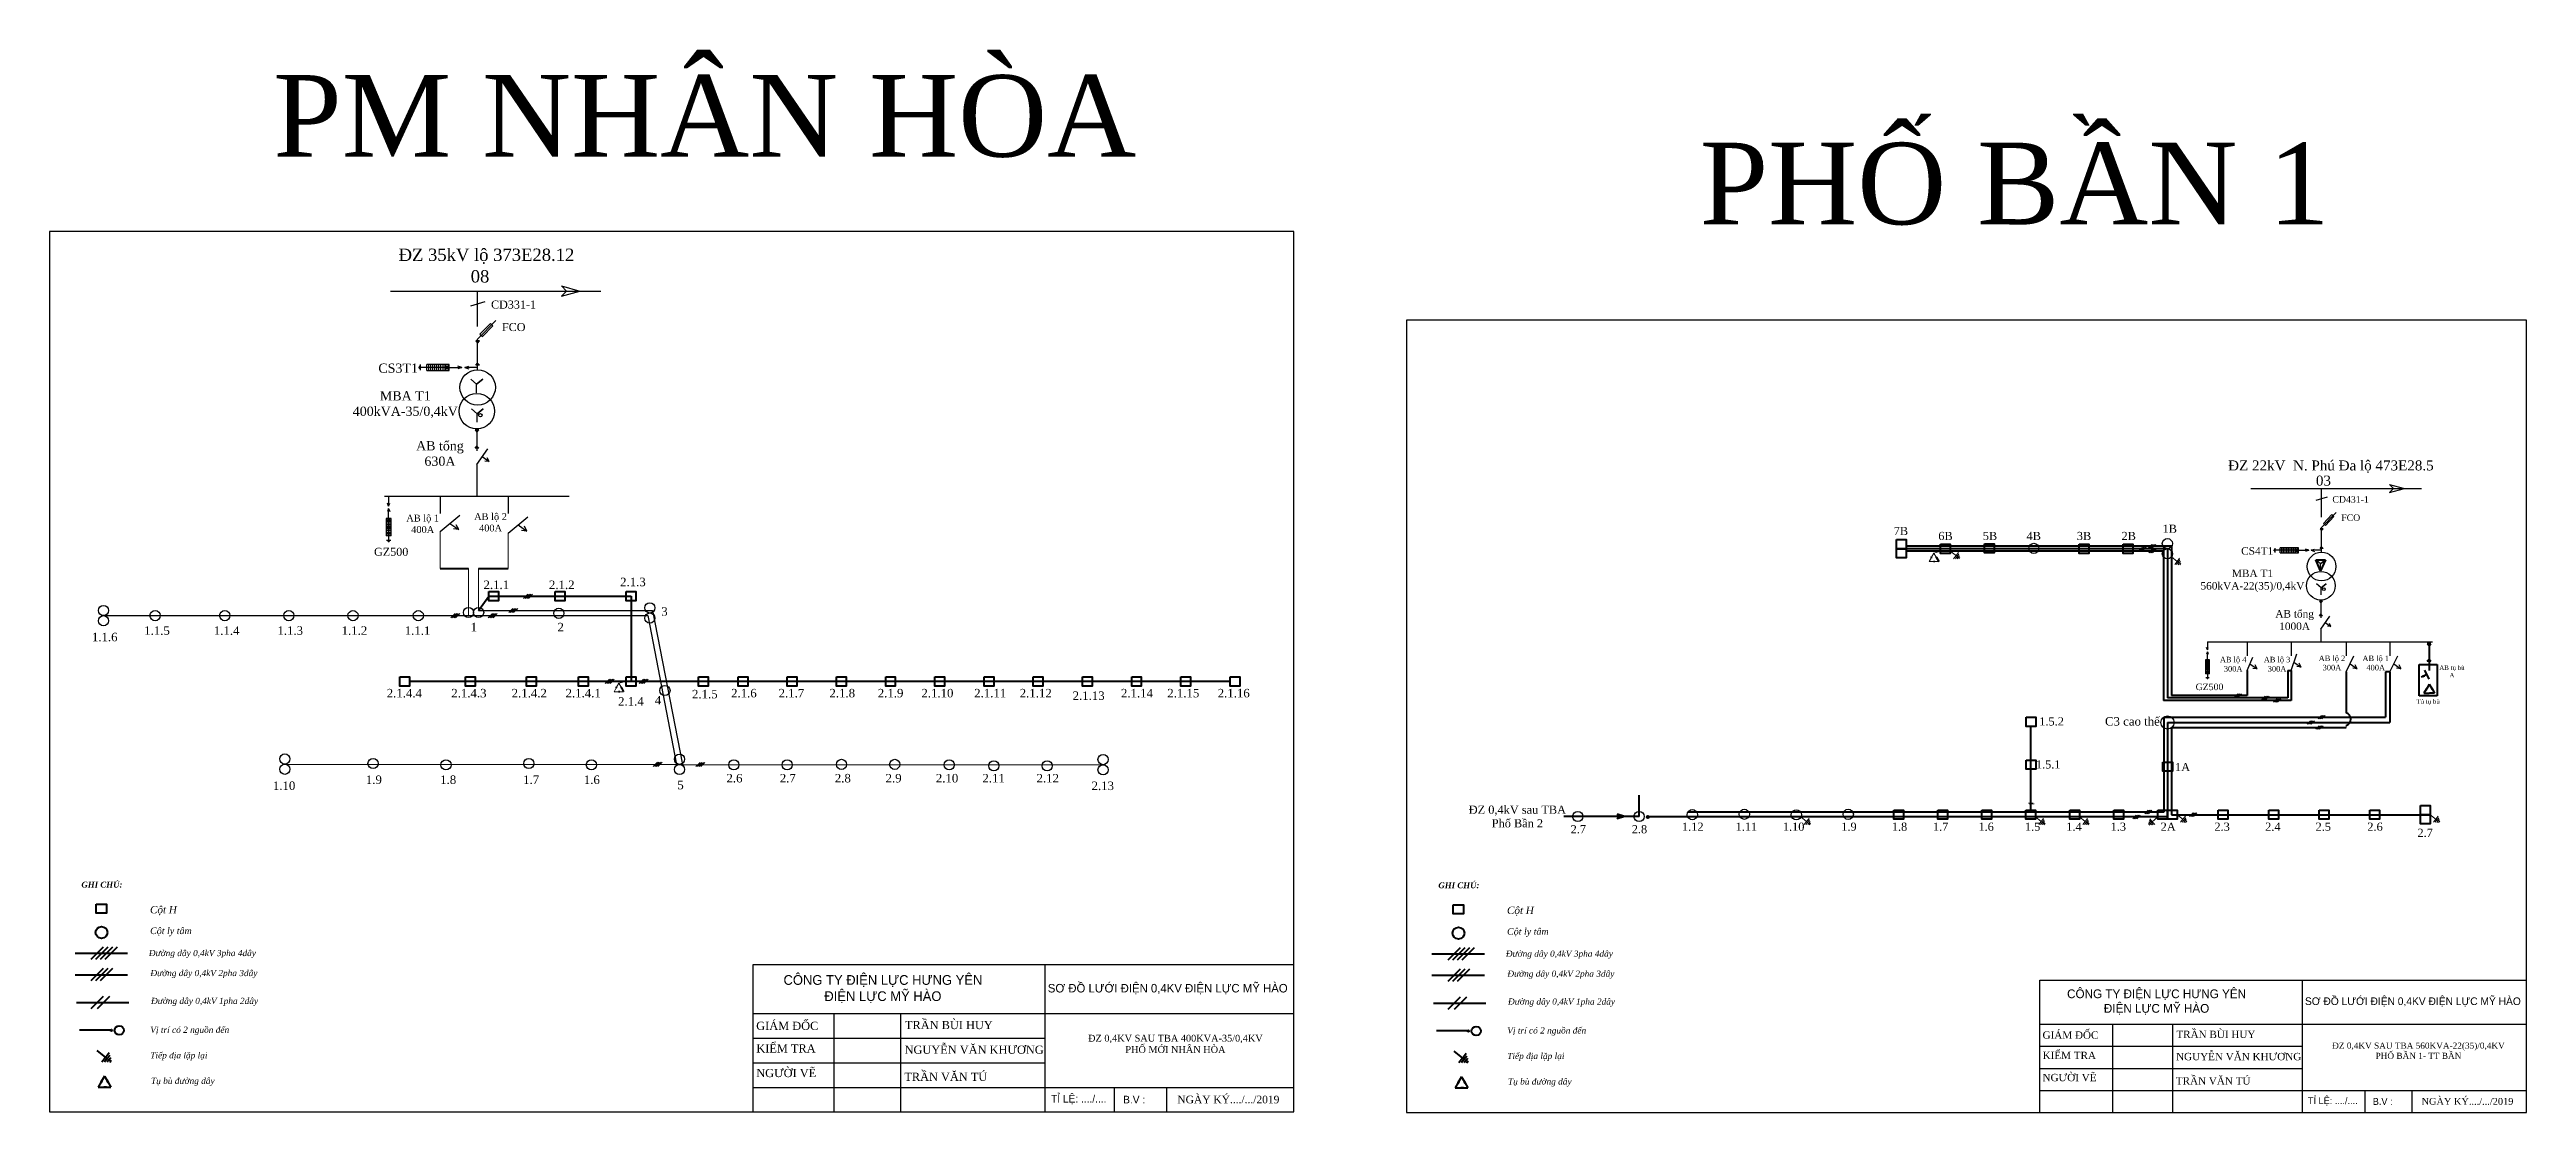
# Model space of a CAD drawing. Extents: x -2498 to 13808, y -1476 to 9052.
# Drawn here: x 7713 to 8623, y 3647 to 4037 of the extents above; entities that cross this region are included whole.
import ezdxf

# ---------------------------------------------------------------- set-up
doc = ezdxf.new("R2010")
doc.units = 0
doc.header["$LTSCALE"] = 0.08
doc.header["$MEASUREMENT"] = 0
doc.linetypes.add('DASHED2', pattern=[0.375, 0.25, -0.125])
doc.layers.get('0').update_dxf_attribs({"linetype": 'CONTINUOUS', "lineweight": 40})
for name, color, linetype, lineweight in [('5', 9, 'CONTINUOUS', 5), ('khung', 3, 'CONTINUOUS', 18), ('NET DAM', 6, 'CONTINUOUS', 25)]:
    doc.layers.add(name, color=color, linetype=linetype, lineweight=lineweight)
doc.layers.add('Duong manh', color=8, linetype='CONTINUOUS')
doc.styles.add('anh thong', font='times.ttf', dxfattribs={"height": 0.5})
doc.styles.get("Standard").update_dxf_attribs({"font": 'VHTEKN.TTF', "height": 2.5})

msp = doc.modelspace()

# ---------------------------------------------------------------- texts
at = {"color": 0, "linetype": 'Continuous', "lineweight": 30, "ltscale": 10, "attachment_point": 1}
for s, insert, char_height, width in [('{\\fTimes New Roman|b0|i0|c0|p18;PM NHÂN HÒA}', (7795.08, 4027.96), 30, 395.821), ('{\\fTimes New Roman|b0|i0|c0|p18;PHỐ BẦN 1}', (8319.4, 4003.1), 30, 395.821), ('\\pxqc;{\\fTimes New Roman|b0|i0|c238|p18;Đ\\fTimes New Roman|b0|i0|c0|p18;Z 0,4KV SAU TBA 400KVA-35/0,4KV \\PPHỐ MỚI NHÂN HÒA}', (8060.71, 3675.3), 2.5, 131.9777), ('\\pxqc;{\\fTimes New Roman|b0|i0|c238|p18;Đ\\fTimes New Roman|b0|i0|c0|p18;Z 0,4KV SAU TBA 560KVA-22(35)/0,4KV \\PPHỐ BẦN 1- TT BẦN}', (8524.21, 3672.45), 2.25, 118.7799)]:
    msp.add_mtext(s, dxfattribs=dict(at, insert=insert, char_height=char_height, width=width))
at = {"lineweight": -3, "style": 'anh thong'}
for s, insert, char_height, width, attachment_point in [('{\\fTimes New Roman|b0|i0|c238|p18;Đ}Z 35kV lộ 373E28.12', (7841.16, 3964.17), 4.5287, 227.5693, 1), ('08', (7867.68, 3956.25), 4.529, 55.1661, 1), ('CD331-1', (7875.15, 3945.09), 2.944, 55.1661, 1), ('FCO', (7879.16, 3936.82), 2.944, 55.1661, 1), ('CS3T1', (7833.74, 3921.94), 3.397, 73.517, 1), ('MBA T1\\P400kVA-35/0,4kV', (7843.64, 3911.77), 3.3966, 167.5072, 2), ('AB tổng\\P630A', (7856.37, 3893.42), 3.397, 77.677, 2), ('{\\fTimes New Roman|b0|i0|c238|p18;Đ}Z 22kV  N. Phú Đa lộ 473E28.5', (8513.63, 3886.34), 3.6683, 184.3311, 1), ('03', (8545.9, 3880.76), 3.668, 44.6846, 1), ('CD431-1', (8551.95, 3873.22), 2.384, 44.6846, 1), ('AB lộ 1\\P400A', (7850.03, 3866.41), 2.516, 77.677, 2), ('AB lộ 2\\P400A', (7874.96, 3866.96), 2.516, 77.677, 2), ('FCO', (8555.2, 3866.52), 2.384, 44.6846, 1), ('GZ500', (7832.15, 3854.24), 2.944, 95.5721, 1), ('CS4T1', (8518.42, 3854.46), 2.751, 59.5488, 1), ('MBA T1\\P560kVA-22(35)/0,4kV', (8522.57, 3846.23), 2.7512, 135.6808, 2), ('AB tổng\\P1000A', (8538.07, 3831.36), 2.751, 62.9184, 2), ('AB lộ 2\\P300A', (8551.8, 3814.64), 2.038, 62.9184, 2), ('AB lộ 1\\P400A', (8567.88, 3814.64), 2.038, 62.9184, 2), ('AB lộ 4\\P300A', (8515.48, 3814.19), 2.038, 62.9184, 2), ('AB lộ 3\\P300A', (8531.61, 3814.19), 2.038, 62.9184, 2), ('GZ500', (8501.69, 3804.33), 2.384, 77.4134, 1)]:
    msp.add_mtext(s, dxfattribs=dict(at, insert=insert, char_height=char_height, width=width, attachment_point=attachment_point))
at = {"color": 0, "lineweight": 30, "style": 'anh thong'}
for s, insert, char_height, width, attachment_point in [('7B', (8393.35, 3861.92), 3, 40.1436, 2), ('1B', (8492.17, 3862.75), 3, 40.1436, 2), ('6B', (8409.75, 3860.09), 3, 40.1436, 2), ('5B', (8426.1, 3860.09), 3, 40.1436, 2), ('4B', (8442.19, 3860.09), 3, 40.1436, 2), ('3B', (8460.66, 3860.09), 3, 40.1436, 2), ('2B', (8477.09, 3860.09), 3, 40.1436, 2), ('2.1.1', (7877.09, 3842.2), 3.12, 40.1436, 2), ('2.1.2', (7901.14, 3842.2), 3.12, 40.1436, 2), ('2.1.3', (7927.3, 3843.25), 3.12, 40.1436, 2), ('1.1.5', (7752.38, 3825.38), 3.12, 40.1436, 2), ('1.1.4', (7777.98, 3825.38), 3.12, 40.1436, 2), ('1.1.3', (7801.34, 3825.38), 3.12, 40.1436, 2), ('1.1.2', (7824.93, 3825.38), 3.12, 40.1436, 2), ('1.1.1', (7848.14, 3825.38), 3.12, 40.1436, 2), ('1', (7868.82, 3826.67), 3.12, 40.1436, 2), ('2', (7900.76, 3826.67), 3.12, 40.1436, 2), ('3', (7938.89, 3832.41), 3.12, 40.1436, 2), ('1.1.6', (7733.16, 3823.02), 3.12, 40.1436, 2), ('2.1.4.4', (7843.28, 3802.4), 3.12, 40.1436, 2), ('2.1.4.3', (7867.01, 3802.4), 3.12, 40.1436, 2), ('2.1.4.2', (7889.2, 3802.4), 3.12, 40.1436, 2), ('2.1.4.1', (7909.02, 3802.4), 3.12, 40.1436, 2), ('2.1.4', (7926.56, 3799.38), 3.12, 40.1436, 2), ('4', (7936.53, 3799.79), 3.12, 40.1436, 2), ('2.1.5', (7953.72, 3802.04), 3.12, 40.1436, 2), ('2.1.6', (7968.09, 3802.4), 3.12, 40.1436, 2), ('2.1.7', (7985.56, 3802.4), 3.12, 40.1436, 2), ('2.1.8', (8004.24, 3802.4), 3.12, 40.1436, 2), ('2.1.9', (8022.01, 3802.4), 3.12, 40.1436, 2), ('2.1.10', (8039.22, 3802.4), 3.12, 40.1436, 2), ('2.1.11', (8058.62, 3802.4), 3.12, 40.1436, 2), ('2.1.12', (8075.35, 3802.4), 3.12, 40.1436, 2), ('2.1.13', (8094.8, 3801.47), 3.12, 40.1436, 2), ('2.1.14', (8112.57, 3802.4), 3.12, 40.1436, 2), ('2.1.15', (8129.59, 3802.4), 3.12, 40.1436, 2), ('2.1.16', (8148.13, 3802.4), 3.12, 40.1436, 2), ('1.5.2', (8448.74, 3791.95), 3, 40.1436, 2), ('C3 cao thế', (8478.45, 3792.04), 3.12, 40.1436, 2), ('1.9', (7832.08, 3770.59), 3.12, 40.1436, 2), ('1.8', (7859.41, 3770.59), 3.12, 40.1436, 2), ('1.7', (7889.89, 3770.59), 3.12, 40.1436, 2), ('1.6', (7912.19, 3770.59), 3.12, 40.1436, 2), ('2.6', (7964.63, 3771.15), 3.12, 40.1436, 2), ('2.7', (7984.23, 3771.15), 3.12, 40.1436, 2), ('2.8', (8004.45, 3771.15), 3.12, 40.1436, 2), ('2.9', (8023.11, 3771.15), 3.12, 40.1436, 2), ('2.10', (8042.76, 3771.15), 3.12, 40.1436, 2), ('2.11', (8059.87, 3771.15), 3.12, 40.1436, 2), ('2.12', (8079.78, 3771.15), 3.12, 40.1436, 2), ('1.5.1', (8447.5, 3776.16), 3, 40.1436, 2), ('1A', (8496.89, 3775.18), 3, 40.1436, 2), ('1.10', (7799.09, 3768.39), 3.12, 40.1436, 2), ('5', (7944.8, 3768.63), 3.12, 40.1436, 2), ('2.13', (8100, 3768.35), 3.12, 40.1436, 2), ('ĐZ 0,4kV sau TBA Phố Bần 2', (8252.39, 3759.52), 3, 40.1436, 2), ('2.7', (8274.8, 3752.34), 3, 40.1436, 2), ('2.8', (8297.26, 3752.34), 3, 40.1436, 2), ('1.12', (8316.86, 3753.26), 3, 40.1436, 2), ('1.11', (8336.54, 3753.26), 3, 40.1436, 2), ('1.10', (8353.93, 3753.26), 3, 40.1436, 2), ('1.9', (8374.25, 3753.26), 3, 40.1436, 2), ('1.8', (8392.85, 3753.26), 3, 40.1436, 2), ('1.7', (8407.94, 3753.26), 3, 40.1436, 2), ('1.6', (8424.69, 3753.26), 3, 40.1436, 2), ('1.5', (8441.77, 3753.26), 3, 40.1436, 2), ('1.4', (8456.99, 3753.26), 3, 40.1436, 2), ('1.3', (8473.28, 3753.26), 3, 40.1436, 2), ('2A', (8491.6, 3753.26), 3, 40.1436, 2), ('2.3', (8511.42, 3753.26), 3, 40.1436, 2), ('2.4', (8530.07, 3753.26), 3, 40.1436, 2), ('2.5', (8548.61, 3753.26), 3, 40.1436, 2), ('2.6', (8567.63, 3753.26), 3, 40.1436, 2), ('2.7', (8586.05, 3751.02), 3, 40.1436, 2), ('{\\fTimes New Roman|b0|i1|c0|p18;Cột H}', (7749.81, 3722.62), 2.6984, 46.8904, 1), ('{\\fTimes New Roman|b0|i1|c0|p18;Cột ly tâm}', (7749.84, 3714.73), 2.4296, 46.8904, 1), ('{\\fTimes New Roman|b0|i1|c0|p18;Cột H}', (8248.58, 3722.39), 2.6984, 46.8904, 1), ('{\\fTimes New Roman|b0|i1|c0|p18;Cột ly tâm}', (8248.6, 3714.49), 2.4296, 46.8904, 1)]:
    msp.add_mtext(s, dxfattribs=dict(at, insert=insert, char_height=char_height, width=width, attachment_point=attachment_point))
at = {"linetype": 'Continuous', "ltscale": 8, "char_height": 1.656, "attachment_point": 2, "style": 'anh thong'}
for s, insert, width in [('AB tụ bù\\PA', (8595.9, 3811.01), 53.8266), ('Tủ tụ bù', (8587.16, 3798.61), 32.7573)]:
    msp.add_mtext(s, dxfattribs=dict(at, insert=insert, width=width))
at = {"attachment_point": 1, "style": 'anh thong'}
for s, insert, char_height, width in [('{\\fTimes New Roman|b1|i1|c0|p18;GHI CHÚ:}', (7724.58, 3731.55), 2.1533, 31.0305), ('{\\fTimes New Roman|b1|i1|c0|p18;GHI CHÚ:}', (8223.35, 3731.31), 2.1533, 31.0305), ('{\\fTimes New Roman|b0|i1|c238|p18;Đ\\fTimes New Roman|b0|i1|c0|p18;ường dây 0,4kV 3pha 4dây}', (7749.38, 3706.47), 2.2666, 57.8736), ('{\\fTimes New Roman|b0|i1|c238|p18;Đ\\fTimes New Roman|b0|i1|c0|p18;ường dây 0,4kV 3pha 4dây}', (8248.15, 3706.24), 2.2666, 57.8736), ('{\\fTimes New Roman|b0|i1|c238|p18;Đư\\fTimes New Roman|b0|i1|c0|p18;ờng dây 0,4kV 2pha 3dây}', (7749.93, 3699.12), 2.2666, 57.8736), ('{\\fTimes New Roman|b0|i1|c238|p18;Đư\\fTimes New Roman|b0|i1|c0|p18;ờng dây 0,4kV 2pha 3dây}', (8248.7, 3698.88), 2.2666, 57.8736), ('{\\fTimes New Roman|b0|i1|c238|p18;Đư\\fTimes New Roman|b0|i1|c0|p18;ờng dây 0,4kV 1pha 2dây}', (7750.17, 3688.89), 2.2666, 57.8736), ('{\\fTimes New Roman|b0|i1|c238|p18;Đư\\fTimes New Roman|b0|i1|c0|p18;ờng dây 0,4kV 1pha 2dây}', (8248.94, 3688.66), 2.2666, 57.8736), ('{\\fTimes New Roman|b0|i1|c0|p18;Vị trí có 2 nguồn đến}', (7749.9, 3678.28), 2.2666, 57.8736), ('{\\fTimes New Roman|b0|i1|c0|p18;Vị trí có 2 nguồn đến}', (8248.67, 3678.04), 2.2666, 57.8736), ('{\\fTimes New Roman|b0|i1|c0|p18;Tiếp địa lặp lại}', (7749.9, 3668.9), 2.2666, 57.8736), ('{\\fTimes New Roman|b0|i1|c0|p18;Tiếp địa lặp lại}', (8248.67, 3668.66), 2.2666, 57.8736), ('{\\fTimes New Roman|b0|i1|c0|p18;Tụ bù đường dây}', (7750.17, 3659.54), 2.2666, 57.8736), ('{\\fTimes New Roman|b0|i1|c0|p18;Tụ bù đường dây}', (8248.94, 3659.3), 2.2666, 57.8736)]:
    msp.add_mtext(s, dxfattribs=dict(at, insert=insert, char_height=char_height, width=width))

# ---------------------------------------------------------------- blocks, each defined once
blk = doc.blocks.new('khung')
at = {"layer": 'khung', "color": 5, "lineweight": -3, "ltscale": 4}
for p, q in [((630143, 2296299), (632881, 2296299)), ((630143, 2295554), (630143, 2296299)), ((631620, 2296299), (631620, 2295554)), ((630143, 2296051), (631457, 2296051)), ((630143, 2296051), (632881, 2296051)), ((630552, 2296051), (630552, 2295554)), ((630889, 2296051), (630889, 2295554)), ((630143, 2295927), (631620, 2295927)), ((630143, 2295802), (631620, 2295802)), ((630143, 2295678), (631512, 2295678)), ((630143, 2295678), (632881, 2295678)), ((631973, 2295554), (631973, 2295678)), ((632238, 2295554), (632238, 2295678))]:
    blk.add_line(p, q, dxfattribs=at)
blk.add_lwpolyline([(632881, 2300009), (626581, 2300009), (626581, 2295554), (632881, 2295554), (632881, 2300009)], dxfattribs=at)
at = {"layer": 'Duong manh', "color": 0, "lineweight": -3, "ltscale": 4}
for s, insert, char_height, width, attachment_point in [('{\\f.VnAvantH|b0|i0|c0|p34;C¤NG TY §IÖN LùC H¦NG Y£N\\P®iÖn lùc mü hµo}', (630800, 2296175), 49.14, 1314.33, 5), ('{\\f.VnAvantH|b0|i0|c0|p34;s¬ ®å l\xadíi ®iÖn 0,4kv ®iÖn lùc mü hµo}', (632242, 2296175), 43.05, 1423.67, 5), ('{\\fTimes New Roman|b0|i0|c0|p18; GIÁM ĐỐC}', (630143, 2295989), 41.37, 409.06, 4), ('{\\fTimes New Roman|b0|i0|c0|p18; TRẦN BÙI HUY}', (630896, 2295993), 41.37, 536.86, 4), ('{\\f.VnAvantH|b0|i0|c0|p34; \\fTimes New Roman|b0|i0|c0|p18; KIỂM TRA}', (630128, 2295875), 41.37, 409.06, 4), ('{\\fTimes New Roman|b0|i0|c0|p18; NGUYỄN VĂN KHƯƠNG}', (630894, 2295868), 41.37, 717.25, 4), ('{\\fTimes New Roman|b0|i0|c0|p18; NGƯỜI VẼ}', (630143, 2295750), 41.37, 409.06, 4), ('{\\f.VnAvantH|b0|i0|c0|p34; \\fTimes New Roman|b0|i0|c0|p18;TRẦN VĂN TÚ}', (630893, 2295731), 41.37, 536.86, 4), ('{\\f.VnAvantH|b0|i0|c0|p34; tØ lÖ: ..../....}', (631637, 2295616), 38.48, 301.49, 4), ('{\\f.VnAvantH|b0|i0|c0|p34;b.v :}', (632072, 2295616), 38.48, 424.34, 5), ('{\\fTimes New Roman|b0|i0|c0|p18;NGÀY KÝ..../.../2019}', (632549, 2295616), 38.48, 820.67, 5)]:
    blk.add_mtext(s, dxfattribs=dict(at, insert=insert, char_height=char_height, width=width, attachment_point=attachment_point))

# ---------------------------------------------------------------- hatches: boundary and pattern name
at = {"linetype": 'Continuous', "ltscale": 8}
h = msp.add_hatch(color=256, dxfattribs=at)
h.paths.add_polyline_path([(8584.72, 3806.68), (8585.58, 3806.74), (8585.43, 3807.04)])
h.paths.add_polyline_path([(8584.72, 3806.68), (8585.43, 3807.04), (8585.29, 3807.34)])
at = {"linetype": 'Continuous', "lineweight": 40, "ltscale": 8}
msp.add_hatch(color=0, dxfattribs=at).paths.add_polyline_path([(8300.75, 3755.33, 1), (8299.92, 3755.33, 1)])
at = {"linetype": 'Continuous', "ltscale": 8}
for points in [[(7735.89, 3676.96, 1), (7735.33, 3676.96, 1)], [(8234.66, 3676.72, 1), (8234.1, 3676.72, 1)]]:
    msp.add_hatch(color=256, dxfattribs=at).paths.add_polyline_path(points)

# ---------------------------------------------------------------- linework, layer by layer
at = {"lineweight": -3}
for p, q in [((7838.15, 3948.56), (7915.54, 3948.56)), ((7872.83, 3944.66), (7867.62, 3943.06)), ((7870.23, 3935.57), (7870.23, 3948.56)), ((7901.07, 3950.44), (7907.79, 3948.56)), ((7901.07, 3950.44), (7902.89, 3948.56)), ((7901.07, 3946.69), (7907.79, 3948.56)), ((7901.07, 3946.69), (7902.89, 3948.56)), ((7870.23, 3930.87), (7876.87, 3937.72)), ((7870.93, 3930.3), (7869.59, 3930.3)), ((7869.59, 3930.3), (7870.23, 3929.48)), ((7870.23, 3919.67), (7870.23, 3930.87)), ((7870.23, 3929.48), (7870.93, 3930.3)), ((7848.75, 3920.29), (7848.75, 3920.76)), ((7849.01, 3919.98), (7849.01, 3921.07)), ((7849.26, 3919.52), (7849.26, 3921.53)), ((7851.51, 3920.53), (7849.29, 3920.53)), ((7859.75, 3921.65), (7851.51, 3921.65)), ((7851.51, 3919.4), (7851.51, 3921.65)), ((7859.75, 3920.53), (7851.51, 3920.53)), ((7852.26, 3919.4), (7852.26, 3921.65)), ((7853.01, 3919.4), (7853.01, 3921.65)), ((7853.76, 3919.4), (7853.76, 3921.65)), ((7854.5, 3919.4), (7854.5, 3921.65)), ((7855.25, 3919.4), (7855.25, 3921.65)), ((7856, 3919.4), (7856, 3921.65)), ((7856.75, 3919.4), (7856.75, 3921.65)), ((7857.5, 3919.4), (7857.5, 3921.65)), ((7859.75, 3919.4), (7858.25, 3921.65)), ((7858.25, 3919.4), (7859.75, 3921.65)), ((7858.25, 3919.4), (7858.25, 3921.65)), ((7859.75, 3919.4), (7859.75, 3921.65)), ((7859.75, 3920.53), (7864.46, 3920.53)), ((7864.46, 3920.53), (7863, 3921.02)), ((7864.46, 3920.53), (7863, 3920.04)), ((7865.52, 3920.53), (7866.97, 3921.02)), ((7870.23, 3920.53), (7865.52, 3920.53)), ((7865.52, 3920.53), (7866.97, 3920.04)), ((7869.83, 3914.35), (7867.72, 3916.17)), ((7869.59, 3921.31), (7870.23, 3922.14)), ((7870.93, 3921.31), (7869.59, 3921.31)), ((7869.83, 3914.35), (7872.1, 3916.17)), ((7872.1, 3916.17), (7869.83, 3914.35)), ((7870.23, 3922.14), (7870.93, 3921.31)), ((7869.83, 3911.23), (7869.83, 3914.35)), ((7870.02, 3903.46), (7867.91, 3905.29)), ((7870.61, 3897.53), (7869.28, 3897.53)), ((7869.28, 3897.53), (7869.91, 3896.7)), ((7869.91, 3897.94), (7869.91, 3889.91)), ((7869.91, 3896.7), (7870.61, 3897.53)), ((7870.02, 3903.46), (7872.29, 3905.29)), ((7872.29, 3905.29), (7870.02, 3903.46)), ((7870.02, 3900.35), (7870.02, 3903.46)), ((7869.28, 3890.79), (7869.91, 3891.62)), ((7870.61, 3890.79), (7869.28, 3890.79)), ((7869.91, 3891.62), (7870.61, 3890.79)), ((7869.91, 3884.82), (7873.92, 3890.64)), ((7871.91, 3887.73), (7874.51, 3885.93)), ((7869.91, 3884.82), (7869.91, 3873.21)), ((7874.52, 3885.91), (7872.91, 3886.1)), ((7874.52, 3885.91), (7873.78, 3887.35)), ((7835.97, 3873.21), (7903.85, 3873.21)), ((7837.52, 3869.54), (7837.14, 3870.67)), ((7837.52, 3873.21), (7837.52, 3869.54)), ((7837.52, 3869.54), (7837.9, 3870.67)), ((7856.39, 3873.21), (7856.39, 3866.89)), ((7881.44, 3873.21), (7881.44, 3866.89)), ((8521.98, 3876.03), (8584.67, 3876.03)), ((8550.08, 3872.87), (8545.85, 3871.58)), ((8547.97, 3865.51), (8547.97, 3876.03)), ((8572.95, 3877.55), (8578.4, 3876.03)), ((8572.95, 3877.55), (8574.42, 3876.03)), ((8572.95, 3874.51), (8578.4, 3876.03)), ((8572.95, 3874.51), (8574.42, 3876.03)), ((7836.65, 3865.04), (7836.65, 3858.61)), ((7838.4, 3865.04), (7836.65, 3863.87)), ((7838.4, 3863.87), (7836.65, 3865.04)), ((7838.4, 3865.04), (7836.65, 3865.04)), ((7838.4, 3863.87), (7836.65, 3863.87)), ((7838.4, 3863.28), (7836.65, 3863.28)), ((7838.4, 3862.7), (7836.65, 3862.7)), ((7838.4, 3862.12), (7836.65, 3862.12)), ((7838.4, 3861.63), (7836.65, 3861.63)), ((7838.4, 3861.04), (7836.65, 3861.04)), ((7838.4, 3860.46), (7836.65, 3860.46)), ((7837.52, 3868.71), (7837.14, 3867.58)), ((7837.52, 3865.04), (7837.52, 3868.71)), ((7837.52, 3868.71), (7837.9, 3867.58)), ((7837.52, 3865.04), (7837.52, 3858.61)), ((7856.39, 3860.17), (7863.68, 3866.25)), ((7860.04, 3863.21), (7863.28, 3860.96)), ((7863.29, 3860.94), (7861.29, 3861.18)), ((7863.29, 3860.94), (7862.37, 3862.73)), ((7881.44, 3859.58), (7888.73, 3865.66)), ((7885.09, 3862.62), (7888.33, 3860.37)), ((7888.33, 3860.37), (7886.33, 3860.6)), ((7888.34, 3860.34), (7887.42, 3862.14)), ((8548.54, 3861.24), (8547.45, 3861.24)), ((8547.45, 3861.24), (8547.97, 3860.57)), ((8547.97, 3861.7), (8553.34, 3867.25)), ((8547.97, 3852.63), (8547.97, 3861.7)), ((8547.97, 3860.57), (8548.54, 3861.24)), ((7838.4, 3859.78), (7836.65, 3859.78)), ((7838.4, 3859.19), (7836.65, 3859.19)), ((7838.4, 3858.61), (7836.65, 3858.61)), ((7838.31, 3856.86), (7836.74, 3856.86)), ((7837.95, 3856.66), (7837.1, 3856.66)), ((7837.7, 3856.46), (7837.34, 3856.46)), ((7837.52, 3858.61), (7837.52, 3856.88)), ((8530.57, 3853.13), (8530.57, 3853.51)), ((8530.78, 3852.88), (8530.78, 3853.76)), ((8530.98, 3852.51), (8530.98, 3854.14)), ((8532.8, 3853.32), (8531.01, 3853.32)), ((8539.48, 3854.23), (8532.8, 3854.23)), ((8532.8, 3852.41), (8532.8, 3854.23)), ((8539.48, 3853.32), (8532.8, 3853.32)), ((8533.41, 3852.41), (8533.41, 3854.23)), ((8534.02, 3852.41), (8534.02, 3854.23)), ((8534.62, 3852.41), (8534.62, 3854.23)), ((8535.23, 3852.41), (8535.23, 3854.23)), ((8535.84, 3852.41), (8535.84, 3854.23)), ((8536.44, 3852.41), (8536.44, 3854.23)), ((8537.05, 3852.41), (8537.05, 3854.23)), ((8537.66, 3852.41), (8537.66, 3854.23)), ((8539.48, 3852.41), (8538.26, 3854.23)), ((8538.26, 3852.41), (8539.48, 3854.23)), ((8538.26, 3852.41), (8538.26, 3854.23)), ((8539.48, 3852.41), (8539.48, 3854.23)), ((8539.48, 3853.32), (8543.29, 3853.32)), ((8543.29, 3853.32), (8542.11, 3853.72)), ((8543.29, 3853.32), (8542.11, 3852.93)), ((8544.15, 3853.32), (8545.33, 3853.72)), ((8547.97, 3853.32), (8544.15, 3853.32)), ((8544.15, 3853.32), (8545.33, 3852.93)), ((8547.45, 3853.96), (8547.97, 3854.63)), ((8548.54, 3853.96), (8547.45, 3853.96)), ((8547.97, 3854.63), (8548.54, 3853.96)), ((8547.64, 3848.32), (8545.93, 3849.79)), ((8547.64, 3848.32), (8549.48, 3849.79)), ((8549.48, 3849.79), (8547.64, 3848.32)), ((8547.64, 3845.79), (8547.64, 3848.32)), ((8547.8, 3839.5), (8546.09, 3840.98)), ((8548.28, 3834.69), (8547.19, 3834.69)), ((8547.19, 3834.69), (8547.71, 3834.02)), ((8547.71, 3835.03), (8547.71, 3828.53)), ((8547.71, 3834.02), (8548.28, 3834.69)), ((8547.8, 3839.5), (8549.64, 3840.98)), ((8549.64, 3840.98), (8547.8, 3839.5)), ((8547.8, 3836.98), (8547.8, 3839.5)), ((8547.19, 3829.24), (8547.71, 3829.91)), ((8548.28, 3829.24), (8547.19, 3829.24)), ((8547.71, 3829.91), (8548.28, 3829.24)), ((8547.71, 3824.4), (8550.96, 3829.11)), ((8547.71, 3824.4), (8547.71, 3819.7)), ((8549.33, 3826.76), (8551.43, 3825.3)), ((8551.44, 3825.28), (8550.14, 3825.44)), ((8551.44, 3825.28), (8550.84, 3826.45)), ((8506.04, 3816.72), (8505.73, 3817.64)), ((8506.04, 3816.06), (8505.73, 3815.14)), ((8506.04, 3819.7), (8588.8, 3819.7)), ((8506.04, 3819.7), (8506.04, 3816.72)), ((8506.04, 3816.72), (8506.35, 3817.64)), ((8506.04, 3813.08), (8506.04, 3816.06)), ((8506.04, 3816.06), (8506.35, 3815.14)), ((8520.64, 3819.7), (8520.64, 3814.58)), ((8536.76, 3819.7), (8536.76, 3814.58)), ((8536.76, 3809.14), (8538.86, 3815.28)), ((8557.05, 3819.7), (8557.05, 3814.58)), ((8573.13, 3819.7), (8573.13, 3814.58)), ((8505.33, 3813.08), (8505.33, 3807.87)), ((8506.75, 3813.08), (8505.33, 3812.13)), ((8506.75, 3812.13), (8505.33, 3813.08)), ((8506.75, 3813.08), (8505.33, 3813.08)), ((8506.75, 3812.13), (8505.33, 3812.13)), ((8506.75, 3811.66), (8505.33, 3811.66)), ((8506.75, 3811.19), (8505.33, 3811.19)), ((8506.75, 3810.71), (8505.33, 3810.71)), ((8506.75, 3810.32), (8505.33, 3810.32)), ((8506.75, 3809.84), (8505.33, 3809.84)), ((8506.75, 3809.37), (8505.33, 3809.37)), ((8506.75, 3808.82), (8505.33, 3808.82)), ((8506.75, 3808.35), (8505.33, 3808.35)), ((8506.75, 3807.87), (8505.33, 3807.87)), ((8506.68, 3806.45), (8505.41, 3806.45)), ((8506.39, 3806.29), (8505.7, 3806.29)), ((8506.19, 3806.13), (8505.9, 3806.13)), ((8506.04, 3813.08), (8506.04, 3807.87)), ((8506.04, 3807.87), (8506.04, 3806.47)), ((8520.64, 3809.14), (8522.68, 3814.07)), ((8521.66, 3811.6), (8524.28, 3809.78)), ((8524.29, 3809.76), (8522.67, 3809.95)), ((8524.29, 3809.76), (8523.55, 3811.21)), ((8537.82, 3812.25), (8540.45, 3810.43)), ((8540.46, 3810.41), (8538.84, 3810.6)), ((8540.46, 3810.41), (8539.71, 3811.86)), ((8557.05, 3808.66), (8559.89, 3814.6)), ((8558.47, 3811.63), (8561.1, 3809.81)), ((8561.1, 3809.81), (8559.47, 3810)), ((8561.11, 3809.79), (8560.36, 3811.24)), ((8573.13, 3808.66), (8575.97, 3814.6)), ((8574.55, 3811.63), (8577.17, 3809.81)), ((8577.17, 3809.81), (8575.55, 3810)), ((8577.19, 3809.79), (8576.44, 3811.24))]:
    msp.add_line(p, q, dxfattribs=at)
at = {"linetype": 'Continuous', "lineweight": -3, "ltscale": 8}
for p, q in [((7851.51, 3919.4), (7859.75, 3919.4)), ((7838.4, 3858.61), (7838.4, 3865.04)), ((8532.8, 3852.41), (8539.48, 3852.41)), ((8506.75, 3807.87), (8506.75, 3813.08))]:
    msp.add_line(p, q, dxfattribs=at)
at = {"color": 0, "linetype": 'Continuous', "lineweight": 40, "ltscale": 8}
for p, q in [((8491.34, 3853.9), (8391.79, 3853.9)), ((8492.77, 3854.81), (8395.33, 3854.81)), ((8489.91, 3853), (8395.33, 3853)), ((8489.91, 3853), (8489.91, 3798.16)), ((8491.31, 3853.9), (8491.34, 3799.06)), ((8492.77, 3854.81), (8492.77, 3799.97)), ((7856.39, 3846.62), (7866.85, 3846.61)), ((7870.49, 3846.61), (7881.44, 3846.61)), ((8406.43, 3850.66), (8407.24, 3849.21)), ((8545.93, 3849.79), (8549.48, 3849.79)), ((8547.64, 3845.79), (8545.93, 3849.79)), ((8549.48, 3849.79), (8547.64, 3845.79)), ((7870.49, 3831.21), (7874.32, 3836.43)), ((7874.32, 3836.43), (7926.65, 3836.43)), ((7926.65, 3836.43), (7926.65, 3805.14)), ((8520.64, 3809.14), (8520.64, 3799.97)), ((8535.63, 3809.14), (8535.63, 3799.06)), ((8535.63, 3809.14), (8536.76, 3809.14)), ((8536.76, 3809.14), (8536.76, 3798.16)), ((8557.05, 3808.66), (8557.05, 3793.57)), ((8571.51, 3808.66), (8571.51, 3792.04)), ((8573.13, 3808.66), (8571.51, 3808.66)), ((8573.13, 3808.66), (8573.13, 3790.06)), ((8146.79, 3805.14), (7845.12, 3805.14)), ((7923.06, 3802.8), (7923.87, 3801.35)), ((8536.76, 3798.16), (8489.91, 3798.16)), ((8535.63, 3799.06), (8491.34, 3799.06)), ((8520.64, 3799.97), (8492.77, 3799.97)), ((8441.17, 3757.16), (8441.17, 3788.57)), ((8489.94, 3792.04), (8489.94, 3757.16)), ((8489.94, 3792.04), (8571.51, 3792.04)), ((8491.35, 3790.06), (8573.13, 3790.06)), ((8491.37, 3790.06), (8491.37, 3757.88)), ((8492.77, 3788.21), (8557.05, 3788.21)), ((8492.79, 3788.11), (8492.79, 3756.18)), ((8297.12, 3755.49), (8297.12, 3763.39)), ((8297.12, 3755.49), (8269.41, 3755.49)), ((8291.82, 3755.49), (8289.03, 3756.34)), ((8289.03, 3756.34), (8289.62, 3755.49)), ((8291.82, 3755.49), (8289.03, 3754.63)), ((8289.03, 3754.63), (8289.62, 3755.49)), ((8491.37, 3755.33), (8300.33, 3755.33)), ((8489.94, 3757.16), (8315.11, 3757.16)), ((8492.79, 3756.18), (8587.89, 3756.18))]:
    msp.add_line(p, q, dxfattribs=at)
at = {"linetype": 'Continuous', "lineweight": 9, "ltscale": 8}
for p, q in [((8405.49, 3852.3), (8404.66, 3850.85)), ((8405.49, 3852.3), (8406.31, 3850.85)), ((8411.51, 3853), (8413.63, 3851.37)), ((8413.63, 3851.37), (8412.75, 3850.23)), ((8413.63, 3851.37), (8414.5, 3852.5)), ((8414.03, 3851.05), (8414.69, 3851.91)), ((8414.43, 3850.74), (8414.87, 3851.31)), ((8482.16, 3854.52), (8480.92, 3853.28)), ((8482.63, 3854.52), (8481.39, 3853.28)), ((8483.09, 3854.52), (8481.85, 3853.28)), ((8483.56, 3854.52), (8482.32, 3853.28)), ((8485.61, 3855.43), (8484.37, 3854.19)), ((8485.68, 3853.62), (8484.44, 3852.38)), ((8486.08, 3855.43), (8484.84, 3854.19)), ((8486.15, 3853.62), (8484.91, 3852.38)), ((8486.54, 3855.43), (8485.3, 3854.19)), ((8486.61, 3853.62), (8485.37, 3852.38)), ((8487.01, 3855.43), (8485.77, 3854.19)), ((8487.08, 3853.62), (8485.84, 3852.38)), ((8404.55, 3850.65), (8403.73, 3849.21)), ((8403.73, 3849.21), (8405.45, 3849.21)), ((8404.29, 3850.79), (8404.79, 3850.53)), ((8404.41, 3850.98), (8404.9, 3850.73)), ((8405.45, 3849.21), (8405.48, 3849.21)), ((8405.48, 3849.49), (8405.48, 3848.93)), ((8405.75, 3849.49), (8405.75, 3848.93)), ((8405.75, 3849.21), (8407.24, 3849.21)), ((8406.57, 3850.98), (8406.08, 3850.73)), ((8406.68, 3850.79), (8406.19, 3850.53)), ((8414.03, 3851.05), (8413.37, 3850.2)), ((8414.43, 3850.74), (8414, 3850.18)), ((8414.83, 3850.43), (8414.61, 3850.15)), ((8414.83, 3850.43), (8415.05, 3850.72)), ((8492.77, 3850.87), (8494.88, 3849.23)), ((8494.88, 3849.23), (8494, 3848.1)), ((8495.28, 3848.92), (8494.62, 3848.07)), ((8494.88, 3849.23), (8495.76, 3850.37)), ((8495.68, 3848.61), (8495.25, 3848.04)), ((8495.28, 3848.92), (8495.94, 3849.77)), ((8495.68, 3848.61), (8496.12, 3849.17)), ((8496.09, 3848.3), (8495.87, 3848.01)), ((8496.09, 3848.3), (8496.31, 3848.58)), ((7888.67, 3837.21), (7887.12, 3835.66)), ((7889.25, 3837.21), (7887.7, 3835.66)), ((7889.83, 3837.21), (7888.28, 3835.66)), ((7890.41, 3837.21), (7888.86, 3835.66)), ((7861.94, 3830.09), (7860.39, 3828.54)), ((7862.52, 3830.09), (7860.97, 3828.54)), ((7863.1, 3830.09), (7861.55, 3828.54)), ((7863.68, 3830.09), (7862.13, 3828.54)), ((7875.68, 3830.09), (7874.13, 3828.54)), ((7876.26, 3830.09), (7874.71, 3828.54)), ((7876.84, 3830.09), (7875.29, 3828.54)), ((7877.42, 3830.09), (7875.87, 3828.54)), ((7883.21, 3831.99), (7881.66, 3830.44)), ((7883.79, 3831.99), (7882.24, 3830.44)), ((7884.37, 3831.99), (7882.82, 3830.44)), ((7884.95, 3831.99), (7883.4, 3830.44)), ((7918.7, 3805.92), (7917.15, 3804.37)), ((7919.28, 3805.92), (7917.73, 3804.37)), ((7919.86, 3805.92), (7918.31, 3804.37)), ((7920.44, 3805.92), (7918.89, 3804.37)), ((7931.13, 3805.92), (7929.58, 3804.37)), ((7931.71, 3805.92), (7930.16, 3804.37)), ((7932.29, 3805.92), (7930.74, 3804.37)), ((7932.87, 3805.92), (7931.32, 3804.37)), ((7921.18, 3802.79), (7920.36, 3801.35)), ((7920.36, 3801.35), (7922.08, 3801.35)), ((7920.93, 3802.92), (7921.42, 3802.67)), ((7921.04, 3803.12), (7921.53, 3802.87)), ((7922.12, 3804.44), (7921.29, 3802.99)), ((7922.08, 3801.35), (7922.11, 3801.35)), ((7922.11, 3801.63), (7922.11, 3801.07)), ((7922.12, 3804.44), (7922.94, 3802.99)), ((7922.38, 3801.63), (7922.38, 3801.07)), ((7922.38, 3801.35), (7923.87, 3801.35)), ((7923.2, 3803.12), (7922.71, 3802.87)), ((7923.31, 3802.92), (7922.82, 3802.67)), ((8517.16, 3800.59), (8515.92, 3799.35)), ((8517.63, 3800.59), (8516.39, 3799.35)), ((8518.09, 3800.59), (8516.85, 3799.35)), ((8518.56, 3800.59), (8517.32, 3799.35)), ((8527.29, 3799.68), (8526.05, 3798.44)), ((8527.75, 3799.68), (8526.51, 3798.44)), ((8528.21, 3799.68), (8526.98, 3798.44)), ((8528.68, 3799.68), (8527.44, 3798.44)), ((8531.59, 3798.78), (8530.35, 3797.54)), ((8532.06, 3798.78), (8530.82, 3797.54)), ((8532.52, 3798.78), (8531.28, 3797.54)), ((8532.99, 3798.78), (8531.75, 3797.54)), ((8543.95, 3790.68), (8542.71, 3789.44)), ((8544.42, 3790.68), (8543.18, 3789.44)), ((8544.88, 3790.68), (8543.64, 3789.44)), ((8545.35, 3790.68), (8544.11, 3789.44)), ((8547.12, 3788.83), (8545.88, 3787.59)), ((8547.58, 3788.83), (8546.34, 3787.59)), ((8547.95, 3792.66), (8546.71, 3791.42)), ((8548.05, 3788.83), (8546.81, 3787.59)), ((8548.42, 3792.66), (8547.18, 3791.42)), ((8548.51, 3788.83), (8547.27, 3787.59)), ((8548.88, 3792.66), (8547.64, 3791.42)), ((8549.35, 3792.66), (8548.11, 3791.42)), ((7936.28, 3775.42), (7934.73, 3773.87)), ((7936.86, 3775.42), (7935.31, 3773.87)), ((7937.44, 3775.42), (7935.89, 3773.87)), ((7938.02, 3775.42), (7936.47, 3773.87)), ((7952.03, 3775.41), (7950.48, 3773.86)), ((7952.61, 3775.41), (7951.06, 3773.86)), ((7953.19, 3775.41), (7951.64, 3773.86)), ((7953.77, 3775.41), (7952.22, 3773.86)), ((8442.02, 3760.44), (8440.27, 3760.4)), ((8442.36, 3760.11), (8440.6, 3760.08)), ((8356.6, 3755.33), (8358.72, 3753.7)), ((8358.72, 3753.7), (8357.84, 3752.56)), ((8359.12, 3753.38), (8358.46, 3752.53)), ((8358.72, 3753.7), (8359.6, 3754.83)), ((8359.52, 3753.07), (8359.09, 3752.51)), ((8359.12, 3753.38), (8359.78, 3754.24)), ((8359.52, 3753.07), (8359.96, 3753.64)), ((8359.92, 3752.76), (8359.7, 3752.48)), ((8359.92, 3752.76), (8360.14, 3753.05)), ((8442.83, 3755.33), (8444.94, 3753.7)), ((8444.94, 3753.7), (8444.07, 3752.56)), ((8445.35, 3753.38), (8444.69, 3752.53)), ((8444.94, 3753.7), (8445.82, 3754.83)), ((8445.75, 3753.07), (8445.31, 3752.51)), ((8445.35, 3753.38), (8446.01, 3754.24)), ((8445.75, 3753.07), (8446.19, 3753.64)), ((8446.15, 3752.76), (8445.93, 3752.48)), ((8446.15, 3752.76), (8446.37, 3753.05)), ((8459.01, 3755.33), (8461.12, 3753.7)), ((8461.12, 3753.7), (8460.25, 3752.56)), ((8461.53, 3753.38), (8460.87, 3752.53)), ((8461.12, 3753.7), (8462, 3754.83)), ((8461.93, 3753.07), (8461.49, 3752.51)), ((8461.53, 3753.38), (8462.18, 3754.24)), ((8461.93, 3753.07), (8462.37, 3753.64)), ((8462.33, 3752.76), (8462.11, 3752.48)), ((8462.33, 3752.76), (8462.55, 3753.05)), ((8479.89, 3755.95), (8478.66, 3754.71)), ((8480.36, 3755.95), (8479.12, 3754.71)), ((8480.82, 3755.95), (8479.59, 3754.71)), ((8481.29, 3755.95), (8480.05, 3754.71)), ((8484.22, 3757.78), (8482.98, 3756.54)), ((8484.68, 3757.78), (8483.44, 3756.54)), ((8485.15, 3757.78), (8483.91, 3756.54)), ((8485.61, 3757.78), (8484.37, 3756.54)), ((8484.6, 3752.63), (8484.37, 3752.91)), ((8484.99, 3752.96), (8484.53, 3753.51)), ((8484.6, 3752.63), (8484.83, 3752.36)), ((8485.38, 3753.29), (8484.69, 3754.11)), ((8485.77, 3753.61), (8484.85, 3754.71)), ((8484.99, 3752.96), (8485.45, 3752.41)), ((8485.38, 3753.29), (8486.07, 3752.46)), ((8487.82, 3755.33), (8485.77, 3753.61)), ((8485.77, 3753.61), (8486.69, 3752.51)), ((8494.91, 3756.18), (8497.03, 3754.54)), ((8497.03, 3754.54), (8496.15, 3753.41)), ((8497.43, 3754.23), (8496.77, 3753.38)), ((8497.03, 3754.54), (8497.91, 3755.67)), ((8497.83, 3753.92), (8497.4, 3753.35)), ((8497.43, 3754.23), (8498.09, 3755.08)), ((8497.83, 3753.92), (8498.27, 3754.48)), ((8498.23, 3753.61), (8498.01, 3753.32)), ((8498.23, 3753.61), (8498.45, 3753.89)), ((8500.73, 3756.8), (8499.49, 3755.56)), ((8501.19, 3756.8), (8499.95, 3755.56)), ((8501.66, 3756.8), (8500.42, 3755.56)), ((8502.12, 3756.8), (8500.88, 3755.56)), ((8587.89, 3756.18), (8590, 3754.54)), ((8590, 3754.54), (8589.12, 3753.41)), ((8590.4, 3754.23), (8589.74, 3753.38)), ((8590, 3754.54), (8590.88, 3755.67)), ((8590.8, 3753.92), (8590.37, 3753.35)), ((8590.4, 3754.23), (8591.06, 3755.08)), ((8590.8, 3753.92), (8591.24, 3754.48)), ((8591.21, 3753.61), (8590.99, 3753.32)), ((8591.21, 3753.61), (8591.42, 3753.89))]:
    msp.add_line(p, q, dxfattribs=at)
at = {"color": 0, "linetype": 'Continuous', "lineweight": 9, "ltscale": 8}
for p, q in [((8405.49, 3852.31), (8408, 3853.01)), ((7922.12, 3804.45), (7924.63, 3805.15))]:
    msp.add_line(p, q, dxfattribs=at)
at = {"color": 0}
for p, q in [((8588.1, 3818.97), (8586.85, 3818.97)), ((8586.85, 3818.97), (8587.47, 3818.2)), ((8587.47, 3818.2), (8588.1, 3818.97)), ((8586.85, 3812.58), (8587.47, 3813.35)), ((8588.1, 3812.58), (8586.85, 3812.58)), ((8587.47, 3813.35), (8588.1, 3812.58))]:
    msp.add_line(p, q, dxfattribs=at)
at = {"linetype": 'Continuous', "ltscale": 8}
for p, q in [((8587.47, 3819.7), (8587.47, 3809.2)), ((8586.72, 3807.68), (8584.72, 3806.68)), ((8584.72, 3806.68), (8585.29, 3807.34)), ((8585.29, 3807.34), (8585.58, 3806.74)), ((8587.55, 3806.03), (8585.9, 3809.33)), ((8586.52, 3802.36), (8585.61, 3800.77)), ((8585.61, 3800.77), (8587.51, 3800.77)), ((8586.23, 3802.5), (8586.78, 3802.22)), ((8586.35, 3802.72), (8586.9, 3802.44)), ((8587.55, 3804.17), (8586.64, 3802.57)), ((8587.55, 3804.17), (8588.45, 3802.57)), ((8589.48, 3800.77), (8587.59, 3800.77)), ((8588.74, 3802.72), (8588.19, 3802.44)), ((8588.86, 3802.5), (8588.32, 3802.22)), ((8588.58, 3802.36), (8589.48, 3800.77)), ((7732.62, 3707.54), (7728.09, 3703.01)), ((7734.32, 3707.54), (7729.79, 3703.01)), ((7736.02, 3707.54), (7731.49, 3703.01)), ((7737.72, 3707.54), (7733.19, 3703.01)), ((8231.39, 3707.31), (8226.86, 3702.77)), ((8233.09, 3707.31), (8228.56, 3702.77)), ((8234.79, 3707.31), (8230.26, 3702.77)), ((8236.49, 3707.31), (8231.96, 3702.77)), ((7722.24, 3705.32), (7741.5, 3705.32)), ((7722.24, 3697.38), (7741.5, 3697.38)), ((7732.62, 3699.61), (7728.09, 3695.08)), ((7734.32, 3699.61), (7729.79, 3695.08)), ((7736.02, 3699.61), (7731.49, 3695.08)), ((8221, 3705.08), (8240.27, 3705.08)), ((8221, 3697.15), (8240.27, 3697.15)), ((8231.39, 3699.37), (8226.86, 3694.84)), ((8233.09, 3699.37), (8228.56, 3694.84)), ((8234.79, 3699.37), (8230.26, 3694.84)), ((7732.62, 3689.41), (7728.09, 3684.88)), ((7734.89, 3689.41), (7730.35, 3684.88)), ((8231.39, 3689.17), (8226.86, 3684.64)), ((8233.66, 3689.17), (8229.12, 3684.64)), ((7722.8, 3687.18), (7742.07, 3687.18)), ((8221.57, 3686.95), (8240.84, 3686.95)), ((7735.61, 3676.96), (7723.88, 3676.96)), ((7730.24, 3669.51), (7733.48, 3667.01)), ((8234.38, 3676.72), (8222.65, 3676.72)), ((8229.01, 3669.27), (8232.24, 3666.77)), ((7733.07, 3660.13), (7731.98, 3658.22)), ((7733.48, 3667.01), (7732.13, 3665.27)), ((7733.07, 3660.13), (7734.15, 3658.22)), ((7734.09, 3666.53), (7733.08, 3665.23)), ((7733.48, 3667.01), (7734.82, 3668.74)), ((7734.71, 3666.05), (7734.04, 3665.19)), ((7734.09, 3666.53), (7735.1, 3667.83)), ((7734.71, 3666.05), (7735.38, 3666.92)), ((7735.32, 3665.58), (7734.98, 3665.14)), ((7735.32, 3665.58), (7735.66, 3666.01)), ((8231.83, 3659.89), (8230.75, 3657.98)), ((8232.24, 3666.77), (8230.9, 3665.03)), ((8231.83, 3659.89), (8232.92, 3657.98)), ((8232.86, 3666.29), (8231.85, 3664.99)), ((8232.24, 3666.77), (8233.59, 3668.51)), ((8233.47, 3665.82), (8232.81, 3664.95)), ((8232.86, 3666.29), (8233.87, 3667.6)), ((8233.47, 3665.82), (8234.15, 3666.68)), ((8234.09, 3665.34), (8233.75, 3664.91)), ((8234.09, 3665.34), (8234.42, 3665.78)), ((7731.84, 3657.96), (7730.76, 3656.07)), ((7730.76, 3656.07), (7733.02, 3656.07)), ((7731.5, 3658.14), (7732.15, 3657.8)), ((7731.65, 3658.39), (7732.29, 3658.06)), ((7733.02, 3656.07), (7733.06, 3656.07)), ((7733.06, 3656.43), (7733.06, 3655.7)), ((7733.41, 3656.43), (7733.41, 3655.7)), ((7733.41, 3656.07), (7735.37, 3656.07)), ((7734.49, 3658.39), (7733.84, 3658.06)), ((7734.63, 3658.14), (7733.98, 3657.8)), ((7734.29, 3657.96), (7735.37, 3656.07)), ((8230.61, 3657.72), (8229.53, 3655.83)), ((8229.53, 3655.83), (8231.79, 3655.83)), ((8230.27, 3657.9), (8230.91, 3657.57)), ((8230.41, 3658.15), (8231.06, 3657.82)), ((8231.79, 3655.83), (8231.83, 3655.83)), ((8231.83, 3656.2), (8231.83, 3655.46)), ((8232.17, 3656.2), (8232.17, 3655.46)), ((8232.17, 3655.83), (8234.14, 3655.83)), ((8233.25, 3658.15), (8232.61, 3657.82)), ((8233.4, 3657.9), (8232.75, 3657.57)), ((8233.06, 3657.72), (8234.14, 3655.83))]:
    msp.add_line(p, q, dxfattribs=at)
at = {"lineweight": -3}
for points in [[(7871.98, 3931.82), (7875.84, 3935.84), (7874.93, 3936.71), (7871.07, 3932.7)], [(8549.38, 3862.47), (8552.51, 3865.72), (8551.78, 3866.43), (8548.65, 3863.18)]]:
    msp.add_lwpolyline(points, close=True, dxfattribs=at)
at = {"color": 0, "linetype": 'Continuous', "lineweight": 40, "ltscale": 8}
for points in [[(8391.79, 3857.3), (8395.33, 3857.3), (8395.33, 3853.9), (8391.79, 3853.9)], [(8391.79, 3853.9), (8395.33, 3853.9), (8395.33, 3850.51), (8391.79, 3850.51)], [(8407.96, 3855.6), (8411.51, 3855.6), (8411.51, 3852.2), (8407.96, 3852.2)], [(8424.14, 3855.73), (8427.69, 3855.73), (8427.69, 3852.33), (8424.14, 3852.33)], [(8458.91, 3855.6), (8462.46, 3855.6), (8462.46, 3852.2), (8458.91, 3852.2)], [(8475.09, 3855.6), (8478.64, 3855.6), (8478.64, 3852.2), (8475.09, 3852.2)], [(7874.32, 3838.13), (7877.87, 3838.13), (7877.87, 3834.74), (7874.32, 3834.74)], [(7898.74, 3838.13), (7902.29, 3838.13), (7902.29, 3834.74), (7898.74, 3834.74)], [(7924.83, 3838.13), (7928.38, 3838.13), (7928.38, 3834.74), (7924.83, 3834.74)], [(7841.57, 3806.84), (7845.12, 3806.84), (7845.12, 3803.44), (7841.57, 3803.44)], [(7865.81, 3806.84), (7869.36, 3806.84), (7869.36, 3803.44), (7865.81, 3803.44)], [(7888.24, 3806.84), (7891.78, 3806.84), (7891.78, 3803.44), (7888.24, 3803.44)], [(7907.33, 3806.84), (7910.88, 3806.84), (7910.88, 3803.44), (7907.33, 3803.44)], [(7924.83, 3806.84), (7928.38, 3806.84), (7928.38, 3803.44), (7924.83, 3803.44)], [(7951.42, 3806.84), (7954.97, 3806.84), (7954.97, 3803.44), (7951.42, 3803.44)], [(7965.96, 3806.84), (7969.5, 3806.84), (7969.5, 3803.44), (7965.96, 3803.44)], [(7984.04, 3806.84), (7987.59, 3806.84), (7987.59, 3803.44), (7984.04, 3803.44)], [(8002.12, 3806.84), (8005.67, 3806.84), (8005.67, 3803.44), (8002.12, 3803.44)], [(8020.2, 3806.84), (8023.75, 3806.84), (8023.75, 3803.44), (8020.2, 3803.44)], [(8038.29, 3806.84), (8041.84, 3806.84), (8041.84, 3803.44), (8038.29, 3803.44)], [(8056.37, 3806.84), (8059.92, 3806.84), (8059.92, 3803.44), (8056.37, 3803.44)], [(8074.45, 3806.84), (8078, 3806.84), (8078, 3803.44), (8074.45, 3803.44)], [(8092.54, 3806.84), (8096.09, 3806.84), (8096.09, 3803.44), (8092.54, 3803.44)], [(8110.62, 3806.84), (8114.17, 3806.84), (8114.17, 3803.44), (8110.62, 3803.44)], [(8128.7, 3806.84), (8132.25, 3806.84), (8132.25, 3803.44), (8128.7, 3803.44)], [(8146.79, 3806.84), (8150.34, 3806.84), (8150.34, 3803.44), (8146.79, 3803.44)], [(8439.39, 3791.97), (8442.94, 3791.97), (8442.94, 3788.57), (8439.39, 3788.57)], [(8439.39, 3776.26), (8442.94, 3776.26), (8442.94, 3772.87), (8439.39, 3772.87)], [(8489.59, 3775.51), (8493.14, 3775.51), (8493.14, 3772.11), (8489.59, 3772.11)], [(8390.75, 3757.88), (8394.29, 3757.88), (8394.29, 3754.48), (8390.75, 3754.48)], [(8406.93, 3757.88), (8410.47, 3757.88), (8410.47, 3754.48), (8406.93, 3754.48)], [(8423.1, 3757.88), (8426.65, 3757.88), (8426.65, 3754.48), (8423.1, 3754.48)], [(8439.28, 3757.88), (8442.83, 3757.88), (8442.83, 3754.48), (8439.28, 3754.48)], [(8455.46, 3757.88), (8459.01, 3757.88), (8459.01, 3754.48), (8455.46, 3754.48)], [(8471.64, 3757.88), (8475.19, 3757.88), (8475.19, 3754.48), (8471.64, 3754.48)], [(8487.82, 3757.88), (8491.37, 3757.88), (8491.37, 3754.48), (8487.82, 3754.48)], [(8491.37, 3757.88), (8494.91, 3757.88), (8494.91, 3754.48), (8491.37, 3754.48)], [(8509.96, 3757.88), (8513.51, 3757.88), (8513.51, 3754.48), (8509.96, 3754.48)], [(8528.55, 3757.88), (8532.1, 3757.88), (8532.1, 3754.48), (8528.55, 3754.48)], [(8547.15, 3757.88), (8550.7, 3757.88), (8550.7, 3754.48), (8547.15, 3754.48)], [(8565.74, 3757.88), (8569.29, 3757.88), (8569.29, 3754.48), (8565.74, 3754.48)], [(8584.34, 3759.57), (8587.89, 3759.57), (8587.89, 3756.18), (8584.34, 3756.18)], [(8584.34, 3756.18), (8587.89, 3756.18), (8587.89, 3752.78), (8584.34, 3752.78)]]:
    msp.add_lwpolyline(points, close=True, dxfattribs=at)
at = {"linetype": 'DASHED2', "ltscale": 8}
msp.add_lwpolyline([(8583.86, 3811.37), (8590.48, 3811.37), (8590.48, 3799.84), (8583.86, 3799.84)], close=True, dxfattribs=at)
at = {"linetype": 'Continuous', "ltscale": 8}
for points in [[(7729.96, 3723.33), (7733.8, 3723.33), (7733.8, 3719.95), (7729.96, 3719.95)], [(8228.73, 3723.1), (8232.57, 3723.1), (8232.57, 3719.71), (8228.73, 3719.71)]]:
    msp.add_lwpolyline(points, close=True, dxfattribs=at)
at = {"lineweight": -3}
for centre, radius in [((7870.23, 3913.17), 6.51), ((7869.91, 3904.45), 6.51), ((7871.22, 3902.93), 0.623), ((8547.97, 3847.36), 5.27), ((8547.71, 3840.3), 5.27), ((8548.77, 3839.07), 0.505)]:
    msp.add_circle(centre, radius, dxfattribs=at)
at = {"lineweight": -3, "ltscale": 8}
for centre, radius in [((8442.19, 3854.03), 1.87), ((8491.31, 3855.77), 1.87), ((8491.31, 3852.03), 1.87), ((7732.69, 3831.18), 1.87), ((7933.5, 3832.15), 1.87), ((7732.69, 3827.44), 1.87), ((7751.66, 3829.31), 1.87), ((7777.27, 3829.31), 1.87), ((7800.84, 3829.31), 1.87), ((7824.41, 3829.31), 1.87), ((7848.43, 3829.31), 1.87), ((7866.85, 3830.45), 1.87), ((7870.59, 3830.45), 1.87), ((7900.05, 3830.16), 1.87), ((7933.5, 3828.42), 1.87), ((7939.06, 3801.78), 1.87), ((8491.35, 3790.06), 2.43), ((7799.33, 3776.64), 1.87), ((7944.44, 3776.54), 1.87), ((8100.1, 3776.42), 1.87), ((7799.33, 3772.86), 1.87), ((7831.78, 3774.97), 1.87), ((7858.59, 3774.48), 1.87), ((7889.03, 3774.97), 1.87), ((7912.03, 3774.5), 1.87), ((7944.44, 3772.76), 1.87), ((7964.4, 3774.47), 1.87), ((7983.98, 3774.47), 1.87), ((8003.94, 3774.66), 1.87), ((8023.53, 3774.66), 1.87), ((8043.59, 3774.47), 1.87), ((8059.96, 3774.15), 1.87), ((8079.55, 3774.15), 1.87), ((8100.1, 3772.64), 1.87), ((8274.58, 3755.49), 1.87), ((8297.12, 3755.49), 1.87), ((8316.7, 3756.18), 1.87), ((8335.81, 3756.32), 1.87), ((8354.92, 3756.13), 1.87), ((8374.02, 3756.31), 1.87)]:
    msp.add_circle(centre, radius, dxfattribs=at)
at = {"color": 0, "linetype": 'Continuous', "lineweight": 40, "ltscale": 8}
msp.add_circle((8300.33, 3755.33), 0.415, dxfattribs=at)
at = {"linetype": 'Continuous', "ltscale": 8}
for centre, radius in [((7731.98, 3712.9), 2.17), ((8230.75, 3712.66), 2.17), ((7738.49, 3676.93), 1.69), ((8237.26, 3676.7), 1.69), ((7735.61, 3676.96), 0.28), ((8234.38, 3676.72), 0.28)]:
    msp.add_circle(centre, radius, dxfattribs=at)
at = {"color": 0, "linetype": 'Continuous', "lineweight": 40, "ltscale": 8}
msp.add_arc((8556.32, 3791.27), 2.42, 287.71841, 72.28159, dxfattribs=at)
at = {"linetype": 'Continuous', "lineweight": 9, "ltscale": 8}
for p in [(8414.03, 3851.05), (8414.43, 3850.74), (8414.83, 3850.43), (8495.28, 3848.92), (8495.68, 3848.61), (8496.09, 3848.3), (8359.12, 3753.38), (8359.52, 3753.07), (8359.92, 3752.76), (8445.35, 3753.38), (8445.75, 3753.07), (8446.15, 3752.76), (8461.53, 3753.38), (8461.93, 3753.07), (8462.33, 3752.76), (8484.6, 3752.63), (8484.99, 3752.96), (8485.38, 3753.29), (8497.43, 3754.23), (8497.83, 3753.92), (8498.23, 3753.61), (8590.4, 3754.23), (8590.8, 3753.92), (8591.21, 3753.61)]:
    msp.add_point(p, dxfattribs=at)
at = {"linetype": 'Continuous', "ltscale": 8}
for p in [(7734.09, 3666.53), (7734.71, 3666.05), (7735.32, 3665.58), (8232.86, 3666.29), (8233.47, 3665.82), (8234.09, 3665.34)]:
    msp.add_point(p, dxfattribs=at)
at = {"layer": '5', "color": 255, "ltscale": 2}
for p, q in [((7856.39, 3860.17), (7856.39, 3846.62)), ((7881.44, 3859.58), (7881.44, 3846.62)), ((7866.85, 3829.31), (7866.85, 3846.61)), ((7870.49, 3831.21), (7870.49, 3846.61)), ((8557.05, 3788.97), (8557.05, 3788.21))]:
    msp.add_line(p, q, dxfattribs=at)
at = {"layer": '5', "lineweight": -3, "ltscale": 2}
for p, q in [((7732.69, 3829.31), (7932.72, 3829.31)), ((7870.49, 3831.21), (7934.48, 3831.21)), ((7932.72, 3829.31), (7943.36, 3774.64)), ((7934.48, 3831.21), (7945.49, 3774.64)), ((7799.37, 3774.73), (7943.36, 3774.64)), ((7945.49, 3774.64), (8100.1, 3774.55))]:
    msp.add_line(p, q, dxfattribs=at)

# ---------------------------------------------------------------- block references
at = {"layer": 'NET DAM', "color": 7}
for p, xscale, yscale, zscale in [((-37775.03, -163003.46), 0.0725970513970186, 0.07259705139441955, 0.07259705139456), ((-32727.47, -146338.65), 0.06533734625731674, 0.0653373462549776, 0.06533734625510401)]:
    msp.add_blockref('khung', p, dxfattribs=dict(at, xscale=xscale, yscale=yscale, zscale=zscale))

msp.set_redraw_order([(e.dxf.handle, doc.entitydb.next_handle()) for e in msp.query("TEXT MTEXT ATTDEF DIMENSION ARC_DIMENSION")])  # texts and dimensions are drawn at this point

doc.saveas('drawing.dxf')
